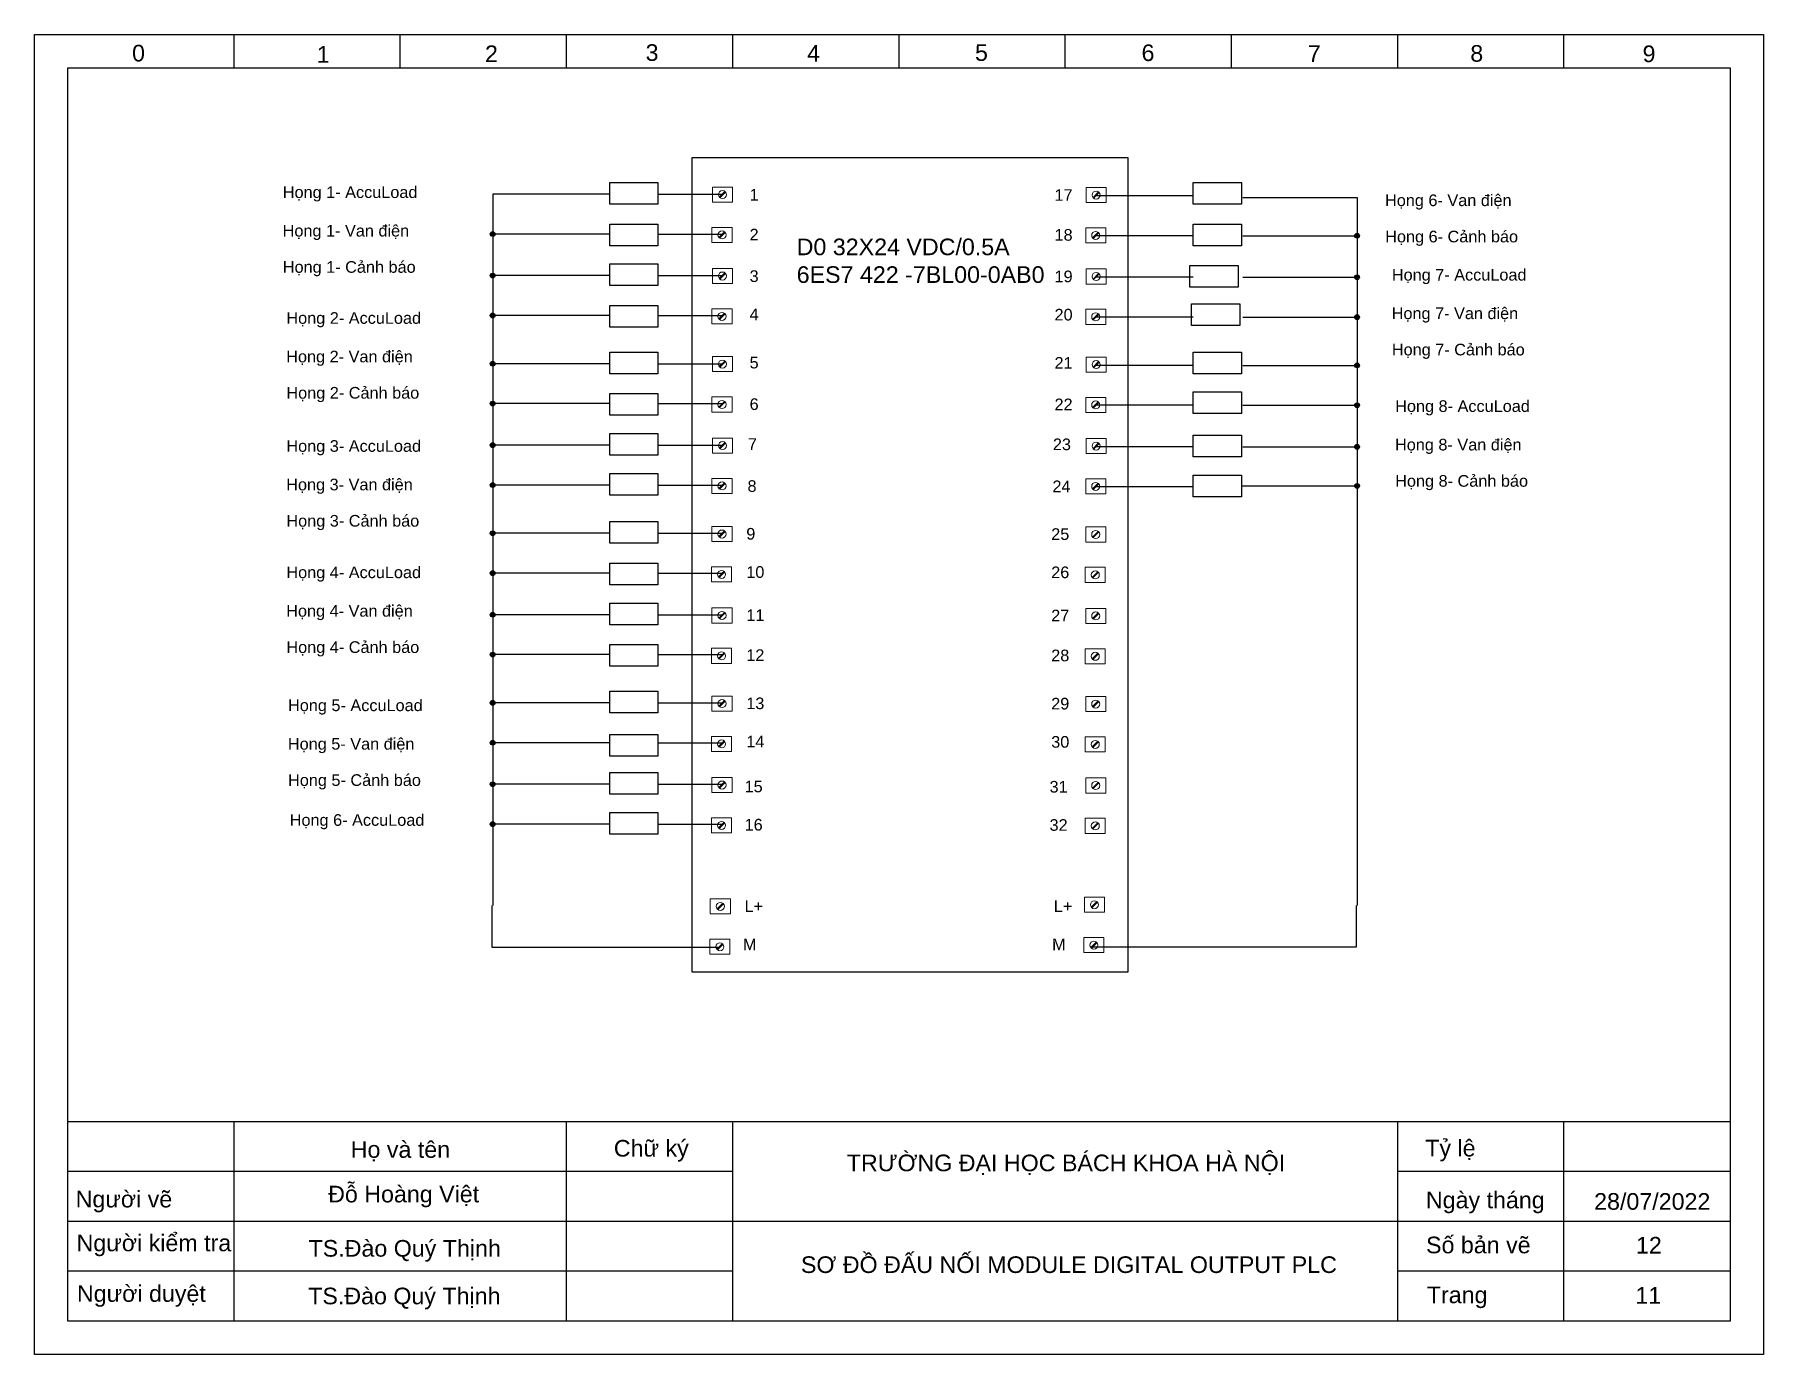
# Model space of a CAD drawing. Header units: inches. Extents: x 1923212 to 1925881, y 1073103 to 1074593.
# Drawn here: x 1925358 to 1925878, y 1073682 to 1074079 of the extents above; entities that cross this region are included whole.
import ezdxf

# ---------------------------------------------------------------- set-up
doc = ezdxf.new("R2010")
doc.units = ezdxf.units.IN
doc.header["$MEASUREMENT"] = 0
doc.linetypes.add('CONTINOUS', pattern=[0])
for name, color, linetype, lineweight in [('11', 7, 'CONTINOUS', 5), ('Net chu', 240, 'Continuous', 25), ('Net vien', 5, 'Continuous', 25), ('P', 250, 'Continuous', 9)]:
    doc.layers.add(name, color=color, linetype=linetype, lineweight=lineweight)
doc.layers.add('SYMS', color=7, linetype='Continuous')
doc.layers.add('YEL_14_THHN', color=2, linetype='Continuous')
doc.styles.get("Standard").update_dxf_attribs({"font": 'arial.ttf'})

msp = doc.modelspace()

# ---------------------------------------------------------------- texts
at = {"color": 150, "char_height": 3.5, "attachment_point": 1}
for s, width, insert in [('Họng 1- AccuLoad', 48.2585, (1925432.37, 1074033.76)), ('Họng 6- Van điện', 61.9106, (1925763.9, 1074031.32)), ('Họng 1- Van điện', 61.9106, (1925432.32, 1074022.17)), ('Họng 6- Cảnh báo', 48.2585, (1925763.95, 1074020.41)), ('Họng 1- Cảnh báo', 48.2585, (1925432.37, 1074011.26)), ('Họng 7- AccuLoad', 48.2585, (1925765.95, 1074008.91)), ('Họng 2- AccuLoad', 48.2585, (1925433.45, 1073995.91)), ('Họng 7- Van điện', 61.9106, (1925765.9, 1073997.32)), ('Họng 2- Van điện', 61.9106, (1925433.4, 1073984.32)), ('Họng 7- Cảnh báo', 48.2585, (1925765.95, 1073986.41)), ('Họng 2- Cảnh báo', 48.2585, (1925433.45, 1073973.41)), ('Họng 8- AccuLoad', 48.2585, (1925766.95, 1073969.41)), ('Họng 3- AccuLoad', 48.2585, (1925433.45, 1073957.41)), ('Họng 8- Van điện', 61.9106, (1925766.9, 1073957.82)), ('Họng 3- Van điện', 61.9106, (1925433.4, 1073945.82)), ('Họng 8- Cảnh báo', 48.2585, (1925766.95, 1073946.91)), ('Họng 3- Cảnh báo', 48.2585, (1925433.45, 1073934.91)), ('Họng 4- AccuLoad', 48.2585, (1925433.45, 1073919.41)), ('Họng 4- Van điện', 61.9106, (1925433.4, 1073907.82)), ('Họng 4- Cảnh báo', 48.2585, (1925433.45, 1073896.91)), ('Họng 5- AccuLoad', 48.2585, (1925433.95, 1073879.41)), ('Họng 5- Van điện', 61.9106, (1925433.9, 1073867.82)), ('Họng 5- Cảnh báo', 48.2585, (1925433.95, 1073856.91)), ('Họng 6- AccuLoad', 48.2585, (1925434.45, 1073844.91))]:
    msp.add_mtext_dynamic_manual_height_columns(s, width=width, gutter_width=25, heights=[0], dxfattribs=dict(at, insert=insert))
at = {"color": 0, "char_height": 3.5, "attachment_point": 1}
for s, insert in [('1', (1925572.77, 1074033)), ('17', (1925664.49, 1074032.91)), ('2', (1925572.77, 1074021)), ('18', (1925664.49, 1074020.91)), ('3', (1925572.77, 1074008.5)), ('19', (1925664.49, 1074008.41)), ('4', (1925572.77, 1073997)), ('20', (1925664.49, 1073996.91)), ('5', (1925572.77, 1073982.5)), ('21', (1925664.49, 1073982.41)), ('6', (1925572.77, 1073970)), ('22', (1925664.49, 1073969.91)), ('7', (1925572.27, 1073958)), ('23', (1925663.99, 1073957.91)), ('8', (1925572.14, 1073945.36)), ('24', (1925663.86, 1073945.27)), ('9', (1925571.77, 1073931)), ('25', (1925663.49, 1073930.91)), ('10', (1925571.77, 1073919.5)), ('26', (1925663.49, 1073919.41)), ('11', (1925571.77, 1073906.5)), ('27', (1925663.49, 1073906.41)), ('12', (1925571.77, 1073894.5)), ('28', (1925663.49, 1073894.41)), ('13', (1925571.77, 1073880)), ('29', (1925663.49, 1073879.91)), ('14', (1925571.77, 1073868.5)), ('30', (1925663.49, 1073868.41)), ('15', (1925571.27, 1073855)), ('31', (1925662.99, 1073854.91)), ('16', (1925571.27, 1073843.5)), ('32', (1925662.99, 1073843.41)), ('L+', (1925571.27, 1073819)), ('L+', (1925664.27, 1073819)), ('M', (1925570.77, 1073807.5)), ('M', (1925663.77, 1073807.5))]:
    msp.add_mtext_dynamic_manual_height_columns(s, width=14.4277, gutter_width=13.15, heights=[2.29], dxfattribs=dict(at, insert=insert))
at = {"insert": (1925586.93, 1074018.05), "char_height": 5, "attachment_point": 1}
msp.add_mtext_dynamic_manual_height_columns('D0 32X24 VDC/0.5A\\P6ES7 422 -7BL00-0AB0', width=76.9564, gutter_width=25, heights=[0], dxfattribs=at)
at = {"layer": 'Net chu', "char_height": 5, "attachment_point": 1}
for s, width, insert in [('0', 5.5431, (1925387.03, 1074076.33)), ('1', 5.5431, (1925442.56, 1074075.95)), ('2', 5.5431, (1925493.18, 1074076.14)), ('3', 5.5431, (1925541.49, 1074076.5)), ('4', 5.5431, (1925590.06, 1074076.3)), ('5', 5.5431, (1925640.57, 1074076.5)), ('6', 5.5431, (1925690.66, 1074076.45)), ('7', 5.5431, (1925740.67, 1074076.19)), ('8', 5.5431, (1925789.54, 1074076.25)), ('9', 5.5431, (1925841.36, 1074076.12)), ('\\pxqc;Họ và tên', 58.6836, (1925438.4, 1073746.55)), ('\\pxqc;Chữ ký', 33.3231, (1925526.53, 1073746.92)), ('\\pxqc;TRƯỜNG ĐẠI HỌC BÁCH KHOA HÀ NỘI', 142.8898, (1925596.48, 1073742.52)), ('\\pxql;Tỷ lệ', 33.3231, (1925775.99, 1073746.97)), ('\\pxqc;Đỗ Hoàng Việt', 92.8933, (1925422.27, 1073733.15)), ('\\pxql;Người vẽ', 41.5076, (1925370.06, 1073731.63)), ('\\pxql;Ngày tháng', 36.6969, (1925776.19, 1073731.36)), ('28/07/2022', 6.1952, (1925826.79, 1073730.93)), ('Người kiểm tra', 49.6065, (1925370.34, 1073718.44)), ('\\pxqc;TS.Đào Quý Thịnh', 58.5505, (1925439.76, 1073716.82)), ('\\pxql;Số bản vẽ', 33.3231, (1925776.23, 1073717.83)), ('12', 6.1952, (1925839.37, 1073717.76)), ('SƠ ĐỒ ĐẤU NỐI MODULE DIGITAL OUTPUT PLC', 169.1468, (1925588.21, 1073711.91)), ('\\pxql;Người duyệt', 41.5076, (1925370.45, 1073703.23)), ('\\pxqc;TS.Đào Quý Thịnh', 58.5505, (1925439.65, 1073702.49)), ('\\pxql;Trang', 33.3231, (1925776.47, 1073702.82)), ('11', 6.1952, (1925839.19, 1073702.68))]:
    msp.add_mtext_dynamic_manual_height_columns(s, width=width, gutter_width=25, heights=[0], dxfattribs=dict(at, insert=insert))

# ---------------------------------------------------------------- blocks, each defined once
blk = doc.blocks.new('WDDOT')
for radius in [0.72, 0.449, 0.223]:
    blk.add_circle((0, 0), radius)

# ---------------------------------------------------------------- linework, layer by layer
for points in [[(1925555.49, 1074042.41), (1925686.49, 1074042.41), (1925686.49, 1073797.41), (1925555.49, 1073797.41)], [(1925530.71, 1074034.91), (1925545.21, 1074034.91), (1925545.21, 1074028.41), (1925530.71, 1074028.41)], [(1925706.21, 1074034.91), (1925720.71, 1074034.91), (1925720.71, 1074028.41), (1925706.21, 1074028.41)], [(1925530.71, 1074022.41), (1925545.21, 1074022.41), (1925545.21, 1074015.91), (1925530.71, 1074015.91)], [(1925706.21, 1074022.41), (1925720.71, 1074022.41), (1925720.71, 1074015.91), (1925706.21, 1074015.91)], [(1925530.71, 1074010.41), (1925545.21, 1074010.41), (1925545.21, 1074003.91), (1925530.71, 1074003.91)], [(1925705.21, 1074009.91), (1925719.71, 1074009.91), (1925719.71, 1074003.41), (1925705.21, 1074003.41)], [(1925530.71, 1073997.91), (1925545.21, 1073997.91), (1925545.21, 1073991.41), (1925530.71, 1073991.41)], [(1925705.71, 1073998.41), (1925720.21, 1073998.41), (1925720.21, 1073991.91), (1925705.71, 1073991.91)], [(1925530.71, 1073983.91), (1925545.21, 1073983.91), (1925545.21, 1073977.41), (1925530.71, 1073977.41)], [(1925706.21, 1073983.91), (1925720.71, 1073983.91), (1925720.71, 1073977.41), (1925706.21, 1073977.41)], [(1925706.21, 1073971.91), (1925720.71, 1073971.91), (1925720.71, 1073965.41), (1925706.21, 1073965.41)], [(1925530.71, 1073971.41), (1925545.21, 1073971.41), (1925545.21, 1073964.91), (1925530.71, 1073964.91)], [(1925530.71, 1073959.41), (1925545.21, 1073959.41), (1925545.21, 1073952.91), (1925530.71, 1073952.91)], [(1925706.21, 1073958.91), (1925720.71, 1073958.91), (1925720.71, 1073952.41), (1925706.21, 1073952.41)], [(1925530.71, 1073947.41), (1925545.21, 1073947.41), (1925545.21, 1073940.91), (1925530.71, 1073940.91)], [(1925706.21, 1073946.91), (1925720.71, 1073946.91), (1925720.71, 1073940.41), (1925706.21, 1073940.41)], [(1925530.71, 1073932.91), (1925545.21, 1073932.91), (1925545.21, 1073926.41), (1925530.71, 1073926.41)], [(1925530.71, 1073920.41), (1925545.21, 1073920.41), (1925545.21, 1073913.91), (1925530.71, 1073913.91)], [(1925530.71, 1073908.41), (1925545.21, 1073908.41), (1925545.21, 1073901.91), (1925530.71, 1073901.91)], [(1925530.71, 1073895.91), (1925545.21, 1073895.91), (1925545.21, 1073889.41), (1925530.71, 1073889.41)], [(1925530.71, 1073881.91), (1925545.21, 1073881.91), (1925545.21, 1073875.41), (1925530.71, 1073875.41)], [(1925530.71, 1073868.91), (1925545.21, 1073868.91), (1925545.21, 1073862.41), (1925530.71, 1073862.41)], [(1925530.71, 1073857.41), (1925545.21, 1073857.41), (1925545.21, 1073850.91), (1925530.71, 1073850.91)], [(1925530.71, 1073845.41), (1925545.21, 1073845.41), (1925545.21, 1073838.91), (1925530.71, 1073838.91)]]:
    msp.add_lwpolyline(points, close=True)
at = {"layer": '11', "linetype": 'Continuous'}
for points in [[(1925567.61, 1074033.55), (1925567.61, 1074029.02), (1925561.58, 1074029.02), (1925561.58, 1074033.55)], [(1925680.02, 1074033.41), (1925680.02, 1074028.88), (1925673.99, 1074028.88), (1925673.99, 1074033.41)], [(1925567.49, 1074021.41), (1925567.49, 1074016.88), (1925561.45, 1074016.88), (1925561.45, 1074021.41)], [(1925679.89, 1074021.27), (1925679.89, 1074016.74), (1925673.86, 1074016.74), (1925673.86, 1074021.27)], [(1925567.61, 1074009.05), (1925567.61, 1074004.52), (1925561.58, 1074004.52), (1925561.58, 1074009.05)], [(1925680.02, 1074008.91), (1925680.02, 1074004.38), (1925673.99, 1074004.38), (1925673.99, 1074008.91)], [(1925567.49, 1073996.91), (1925567.49, 1073992.38), (1925561.45, 1073992.38), (1925561.45, 1073996.91)], [(1925679.89, 1073996.77), (1925679.89, 1073992.24), (1925673.86, 1073992.24), (1925673.86, 1073996.77)], [(1925567.61, 1073982.55), (1925567.61, 1073978.02), (1925561.58, 1073978.02), (1925561.58, 1073982.55)], [(1925680.02, 1073982.41), (1925680.02, 1073977.88), (1925673.99, 1073977.88), (1925673.99, 1073982.41)], [(1925567.49, 1073970.41), (1925567.49, 1073965.88), (1925561.45, 1073965.88), (1925561.45, 1073970.41)], [(1925679.89, 1073970.27), (1925679.89, 1073965.74), (1925673.86, 1073965.74), (1925673.86, 1073970.27)], [(1925567.61, 1073958.05), (1925567.61, 1073953.52), (1925561.58, 1073953.52), (1925561.58, 1073958.05)], [(1925680.02, 1073957.91), (1925680.02, 1073953.38), (1925673.99, 1073953.38), (1925673.99, 1073957.91)], [(1925567.49, 1073945.91), (1925567.49, 1073941.38), (1925561.45, 1073941.38), (1925561.45, 1073945.91)], [(1925679.89, 1073945.77), (1925679.89, 1073941.24), (1925673.86, 1073941.24), (1925673.86, 1073945.77)], [(1925567.49, 1073931.44), (1925567.49, 1073926.91), (1925561.45, 1073926.91), (1925561.45, 1073931.44)], [(1925679.89, 1073931.3), (1925679.89, 1073926.77), (1925673.86, 1073926.77), (1925673.86, 1073931.3)], [(1925567.36, 1073919.3), (1925567.36, 1073914.77), (1925561.32, 1073914.77), (1925561.32, 1073919.3)], [(1925679.76, 1073919.17), (1925679.76, 1073914.63), (1925673.73, 1073914.63), (1925673.73, 1073919.17)], [(1925567.49, 1073906.94), (1925567.49, 1073902.41), (1925561.45, 1073902.41), (1925561.45, 1073906.94)], [(1925679.89, 1073906.8), (1925679.89, 1073902.27), (1925673.86, 1073902.27), (1925673.86, 1073906.8)], [(1925567.36, 1073894.8), (1925567.36, 1073890.27), (1925561.32, 1073890.27), (1925561.32, 1073894.8)], [(1925679.76, 1073894.67), (1925679.76, 1073890.13), (1925673.73, 1073890.13), (1925673.73, 1073894.67)], [(1925567.49, 1073880.44), (1925567.49, 1073875.91), (1925561.45, 1073875.91), (1925561.45, 1073880.44)], [(1925679.89, 1073880.3), (1925679.89, 1073875.77), (1925673.86, 1073875.77), (1925673.86, 1073880.3)], [(1925567.36, 1073868.3), (1925567.36, 1073863.77), (1925561.32, 1073863.77), (1925561.32, 1073868.3)], [(1925679.76, 1073868.17), (1925679.76, 1073863.63), (1925673.73, 1073863.63), (1925673.73, 1073868.17)], [(1925567.49, 1073855.94), (1925567.49, 1073851.41), (1925561.45, 1073851.41), (1925561.45, 1073855.94)], [(1925679.89, 1073855.8), (1925679.89, 1073851.27), (1925673.86, 1073851.27), (1925673.86, 1073855.8)], [(1925567.36, 1073843.8), (1925567.36, 1073839.27), (1925561.32, 1073839.27), (1925561.32, 1073843.8)], [(1925679.76, 1073843.67), (1925679.76, 1073839.13), (1925673.73, 1073839.13), (1925673.73, 1073843.67)], [(1925566.99, 1073819.44), (1925566.99, 1073814.91), (1925560.95, 1073814.91), (1925560.95, 1073819.44)], [(1925679.49, 1073819.94), (1925679.49, 1073815.41), (1925673.45, 1073815.41), (1925673.45, 1073819.94)], [(1925566.86, 1073807.3), (1925566.86, 1073802.77), (1925560.82, 1073802.77), (1925560.82, 1073807.3)], [(1925679.36, 1073807.8), (1925679.36, 1073803.27), (1925673.32, 1073803.27), (1925673.32, 1073807.8)]]:
    msp.add_lwpolyline(points, close=True, dxfattribs=at)
at = {"layer": 'Net vien'}
for p, q in [((1925417.71, 1074069.41), (1925417.71, 1074079.41)), ((1925467.71, 1074069.41), (1925467.71, 1074079.41)), ((1925517.71, 1074069.41), (1925517.71, 1074079.41)), ((1925567.71, 1074069.41), (1925567.71, 1074079.41)), ((1925617.71, 1074069.41), (1925617.71, 1074079.41)), ((1925667.71, 1074069.41), (1925667.71, 1074079.41)), ((1925717.71, 1074069.41), (1925717.71, 1074079.41)), ((1925767.71, 1074069.41), (1925767.71, 1074079.41)), ((1925767.71, 1074069.41), (1925767.71, 1074079.41)), ((1925767.71, 1074069.41), (1925767.71, 1074079.41)), ((1925767.71, 1074069.41), (1925767.71, 1074079.41)), ((1925767.71, 1074069.41), (1925767.71, 1074079.41)), ((1925767.71, 1074069.41), (1925767.71, 1074079.41)), ((1925767.71, 1074069.41), (1925767.71, 1074079.41)), ((1925767.71, 1074069.41), (1925767.71, 1074079.41)), ((1925817.71, 1074069.41), (1925817.71, 1074079.41)), ((1925367.71, 1073692.41), (1925367.71, 1074069.41)), ((1925367.71, 1074069.41), (1925867.71, 1074069.41)), ((1925867.71, 1074069.41), (1925867.71, 1073692.41)), ((1925867.71, 1073752.41), (1925367.71, 1073752.41)), ((1925417.71, 1073692.41), (1925417.71, 1073752.41)), ((1925517.71, 1073692.41), (1925517.71, 1073752.41)), ((1925567.71, 1073692.41), (1925567.71, 1073752.41)), ((1925767.71, 1073692.41), (1925767.71, 1073752.41)), ((1925817.71, 1073692.41), (1925817.71, 1073752.41)), ((1925567.71, 1073737.41), (1925367.71, 1073737.41)), ((1925867.71, 1073737.41), (1925767.71, 1073737.41)), ((1925867.71, 1073722.41), (1925367.71, 1073722.41)), ((1925567.71, 1073707.41), (1925367.71, 1073707.41)), ((1925867.71, 1073707.41), (1925767.71, 1073707.41)), ((1925867.71, 1073692.41), (1925367.71, 1073692.41)), ((1925867.71, 1073692.41), (1925367.71, 1073692.41))]:
    msp.add_line(p, q, dxfattribs=at)
msp.add_lwpolyline([(1925357.71, 1073682.41), (1925357.71, 1074079.41), (1925877.71, 1074079.41), (1925877.71, 1073682.41), (1925357.71, 1073682.41)], close=True, dxfattribs=at)
at = {"layer": 'P', "color": 0, "linetype": 'Continuous'}
for points in [[(1925565.35, 1074032.22), (1925563.65, 1074030.52)], [(1925563.84, 1074030.34), (1925565.54, 1074032.04)], [(1925677.76, 1074032.09), (1925676.06, 1074030.38)], [(1925676.24, 1074030.2), (1925677.95, 1074031.9)], [(1925565.23, 1074020.09), (1925563.52, 1074018.38)], [(1925563.71, 1074018.2), (1925565.41, 1074019.9)], [(1925677.63, 1074019.95), (1925675.93, 1074018.25)], [(1925676.12, 1074018.06), (1925677.82, 1074019.76)], [(1925565.35, 1074007.72), (1925563.65, 1074006.02)], [(1925563.84, 1074005.84), (1925565.54, 1074007.54)], [(1925677.76, 1074007.59), (1925676.06, 1074005.88)], [(1925676.24, 1074005.7), (1925677.95, 1074007.4)], [(1925565.23, 1073995.59), (1925563.52, 1073993.88)], [(1925563.71, 1073993.7), (1925565.41, 1073995.4)], [(1925677.63, 1073995.45), (1925675.93, 1073993.75)], [(1925676.12, 1073993.56), (1925677.82, 1073995.26)], [(1925565.35, 1073981.22), (1925563.65, 1073979.52)], [(1925563.84, 1073979.34), (1925565.54, 1073981.04)], [(1925677.76, 1073981.09), (1925676.06, 1073979.38)], [(1925676.24, 1073979.2), (1925677.95, 1073980.9)], [(1925565.23, 1073969.09), (1925563.52, 1073967.38)], [(1925563.71, 1073967.2), (1925565.41, 1073968.9)], [(1925677.63, 1073968.95), (1925675.93, 1073967.25)], [(1925676.12, 1073967.06), (1925677.82, 1073968.76)], [(1925565.35, 1073956.72), (1925563.65, 1073955.02)], [(1925563.84, 1073954.84), (1925565.54, 1073956.54)], [(1925677.76, 1073956.59), (1925676.06, 1073954.88)], [(1925676.24, 1073954.7), (1925677.95, 1073956.4)], [(1925565.23, 1073944.59), (1925563.52, 1073942.88)], [(1925563.71, 1073942.7), (1925565.41, 1073944.4)], [(1925677.63, 1073944.45), (1925675.93, 1073942.75)], [(1925676.12, 1073942.56), (1925677.82, 1073944.26)], [(1925565.23, 1073930.12), (1925563.52, 1073928.42)], [(1925563.71, 1073928.23), (1925565.41, 1073929.94)], [(1925677.63, 1073929.98), (1925675.93, 1073928.28)], [(1925676.12, 1073928.1), (1925677.82, 1073929.8)], [(1925565.1, 1073917.98), (1925563.4, 1073916.28)], [(1925563.58, 1073916.1), (1925565.28, 1073917.8)], [(1925677.51, 1073917.84), (1925675.8, 1073916.14)], [(1925675.99, 1073915.96), (1925677.69, 1073917.66)], [(1925565.23, 1073905.62), (1925563.52, 1073903.92)], [(1925563.71, 1073903.73), (1925565.41, 1073905.44)], [(1925677.63, 1073905.48), (1925675.93, 1073903.78)], [(1925676.12, 1073903.6), (1925677.82, 1073905.3)], [(1925565.1, 1073893.48), (1925563.4, 1073891.78)], [(1925563.58, 1073891.6), (1925565.28, 1073893.3)], [(1925677.51, 1073893.34), (1925675.8, 1073891.64)], [(1925675.99, 1073891.46), (1925677.69, 1073893.16)], [(1925565.23, 1073879.12), (1925563.52, 1073877.42)], [(1925563.71, 1073877.23), (1925565.41, 1073878.94)], [(1925677.63, 1073878.98), (1925675.93, 1073877.28)], [(1925676.12, 1073877.1), (1925677.82, 1073878.8)], [(1925565.1, 1073866.98), (1925563.4, 1073865.28)], [(1925563.58, 1073865.1), (1925565.28, 1073866.8)], [(1925677.51, 1073866.84), (1925675.8, 1073865.14)], [(1925675.99, 1073864.96), (1925677.69, 1073866.66)], [(1925565.23, 1073854.62), (1925563.52, 1073852.92)], [(1925563.71, 1073852.73), (1925565.41, 1073854.44)], [(1925677.63, 1073854.48), (1925675.93, 1073852.78)], [(1925676.12, 1073852.6), (1925677.82, 1073854.3)], [(1925565.1, 1073842.48), (1925563.4, 1073840.78)], [(1925563.58, 1073840.6), (1925565.28, 1073842.3)], [(1925677.51, 1073842.34), (1925675.8, 1073840.64)], [(1925675.99, 1073840.46), (1925677.69, 1073842.16)], [(1925564.73, 1073818.12), (1925563.02, 1073816.42)], [(1925563.21, 1073816.23), (1925564.91, 1073817.94)], [(1925677.23, 1073818.62), (1925675.52, 1073816.92)], [(1925675.71, 1073816.73), (1925677.41, 1073818.44)], [(1925564.6, 1073805.98), (1925562.9, 1073804.28)], [(1925563.08, 1073804.1), (1925564.78, 1073805.8)], [(1925677.1, 1073806.48), (1925675.4, 1073804.78)], [(1925675.58, 1073804.6), (1925677.28, 1073806.3)]]:
    msp.add_lwpolyline(points, dxfattribs=at)
for centre in [(1925564.6, 1074031.28), (1925677, 1074031.14), (1925564.47, 1074019.14), (1925676.87, 1074019.01), (1925564.6, 1074006.78), (1925677, 1074006.64), (1925564.47, 1073994.64), (1925676.87, 1073994.51), (1925564.6, 1073980.28), (1925677, 1073980.14), (1925564.47, 1073968.14), (1925676.87, 1073968.01), (1925564.6, 1073955.78), (1925677, 1073955.64), (1925564.47, 1073943.64), (1925676.87, 1073943.51), (1925564.47, 1073929.18), (1925676.87, 1073929.04), (1925564.34, 1073917.04), (1925676.75, 1073916.9), (1925564.47, 1073904.68), (1925676.87, 1073904.54), (1925564.34, 1073892.54), (1925676.75, 1073892.4), (1925564.47, 1073878.18), (1925676.87, 1073878.04), (1925564.34, 1073866.04), (1925676.75, 1073865.9), (1925564.47, 1073853.68), (1925676.87, 1073853.54), (1925564.34, 1073841.54), (1925676.75, 1073841.4), (1925563.97, 1073817.18), (1925676.47, 1073817.68), (1925563.84, 1073805.04), (1925676.34, 1073805.54)]:
    msp.add_circle(centre, 1.21, dxfattribs=at)
at = {"layer": 'YEL_14_THHN'}
for p, q in [((1925530.49, 1074031.41), (1925495.49, 1074031.41)), ((1925495.49, 1074031.41), (1925495.49, 1073817.41)), ((1925545.49, 1074031.41), (1925564.49, 1074031.41)), ((1925706.17, 1074030.91), (1925676.99, 1074030.91)), ((1925721.17, 1074030.41), (1925755.49, 1074030.41)), ((1925755.49, 1074030.41), (1925755.49, 1073817.41)), ((1925530.49, 1074019.41), (1925495.49, 1074019.41)), ((1925545.49, 1074019.41), (1925564.49, 1074019.41)), ((1925706.17, 1074018.91), (1925676.99, 1074018.91)), ((1925721.17, 1074018.91), (1925755.49, 1074018.91)), ((1925530.49, 1074006.91), (1925495.49, 1074006.91)), ((1925545.49, 1074006.91), (1925564.49, 1074006.91)), ((1925706.17, 1074006.41), (1925676.99, 1074006.41)), ((1925721.17, 1074006.41), (1925755.49, 1074006.41)), ((1925530.49, 1073994.91), (1925495.49, 1073994.91)), ((1925545.49, 1073994.91), (1925564.49, 1073994.91)), ((1925706.17, 1073994.41), (1925676.99, 1073994.41)), ((1925721.17, 1073994.41), (1925755.49, 1073994.41)), ((1925530.49, 1073980.41), (1925495.49, 1073980.41)), ((1925545.49, 1073980.41), (1925564.49, 1073980.41)), ((1925706.17, 1073979.91), (1925676.99, 1073979.91)), ((1925721.17, 1073979.91), (1925755.49, 1073979.91)), ((1925530.49, 1073968.41), (1925495.49, 1073968.41)), ((1925545.49, 1073968.41), (1925564.49, 1073968.41)), ((1925706.17, 1073967.91), (1925676.99, 1073967.91)), ((1925721.17, 1073967.91), (1925755.49, 1073967.91)), ((1925530.49, 1073955.91), (1925495.49, 1073955.91)), ((1925545.49, 1073955.91), (1925564.49, 1073955.91)), ((1925706.17, 1073955.41), (1925676.99, 1073955.41)), ((1925721.17, 1073955.41), (1925755.49, 1073955.41)), ((1925530.49, 1073943.91), (1925495.49, 1073943.91)), ((1925545.49, 1073943.91), (1925564.49, 1073943.91)), ((1925706.17, 1073943.41), (1925676.99, 1073943.41)), ((1925720.71, 1073943.66), (1925755.49, 1073943.66)), ((1925530.49, 1073929.41), (1925495.49, 1073929.41)), ((1925545.49, 1073929.41), (1925564.49, 1073929.41)), ((1925530.49, 1073917.41), (1925495.49, 1073917.41)), ((1925545.49, 1073917.41), (1925564.49, 1073917.41)), ((1925530.49, 1073904.91), (1925495.49, 1073904.91)), ((1925545.49, 1073904.91), (1925564.49, 1073904.91)), ((1925530.49, 1073892.91), (1925495.49, 1073892.91)), ((1925545.49, 1073892.91), (1925564.49, 1073892.91)), ((1925530.49, 1073878.41), (1925495.49, 1073878.41)), ((1925545.49, 1073878.41), (1925564.49, 1073878.41)), ((1925530.49, 1073866.41), (1925495.49, 1073866.41)), ((1925545.49, 1073866.41), (1925564.49, 1073866.41)), ((1925530.49, 1073853.91), (1925495.49, 1073853.91)), ((1925545.49, 1073853.91), (1925564.49, 1073853.91)), ((1925530.49, 1073841.91), (1925495.49, 1073841.91)), ((1925545.49, 1073841.91), (1925564.49, 1073841.91)), ((1925495.21, 1073817.41), (1925495.21, 1073804.91)), ((1925755.21, 1073817.41), (1925755.21, 1073804.91)), ((1925495.21, 1073804.91), (1925563.21, 1073804.91)), ((1925755.21, 1073804.91), (1925675.71, 1073804.91))]:
    msp.add_line(p, q, dxfattribs=at)

# ---------------------------------------------------------------- block references
at = {"layer": 'SYMS'}
for p in [(1925495.49, 1074019.41), (1925755.49, 1074018.91), (1925495.49, 1074006.91), (1925755.49, 1074006.41), (1925495.49, 1073994.91), (1925755.49, 1073994.41), (1925495.49, 1073980.41), (1925755.49, 1073979.91), (1925495.49, 1073968.41), (1925755.49, 1073967.91), (1925495.49, 1073955.91), (1925755.49, 1073955.41), (1925495.49, 1073943.91), (1925755.49, 1073943.66), (1925495.49, 1073929.41), (1925495.49, 1073917.41), (1925495.49, 1073904.91), (1925495.49, 1073892.91), (1925495.49, 1073878.41), (1925495.49, 1073866.41), (1925495.49, 1073853.91), (1925495.49, 1073841.91)]:
    msp.add_blockref('WDDOT', p, dxfattribs=at)

msp.set_redraw_order([(e.dxf.handle, doc.entitydb.next_handle()) for e in msp.query("TEXT MTEXT ATTDEF DIMENSION ARC_DIMENSION")])  # texts and dimensions are drawn at this point

doc.saveas('drawing.dxf')
